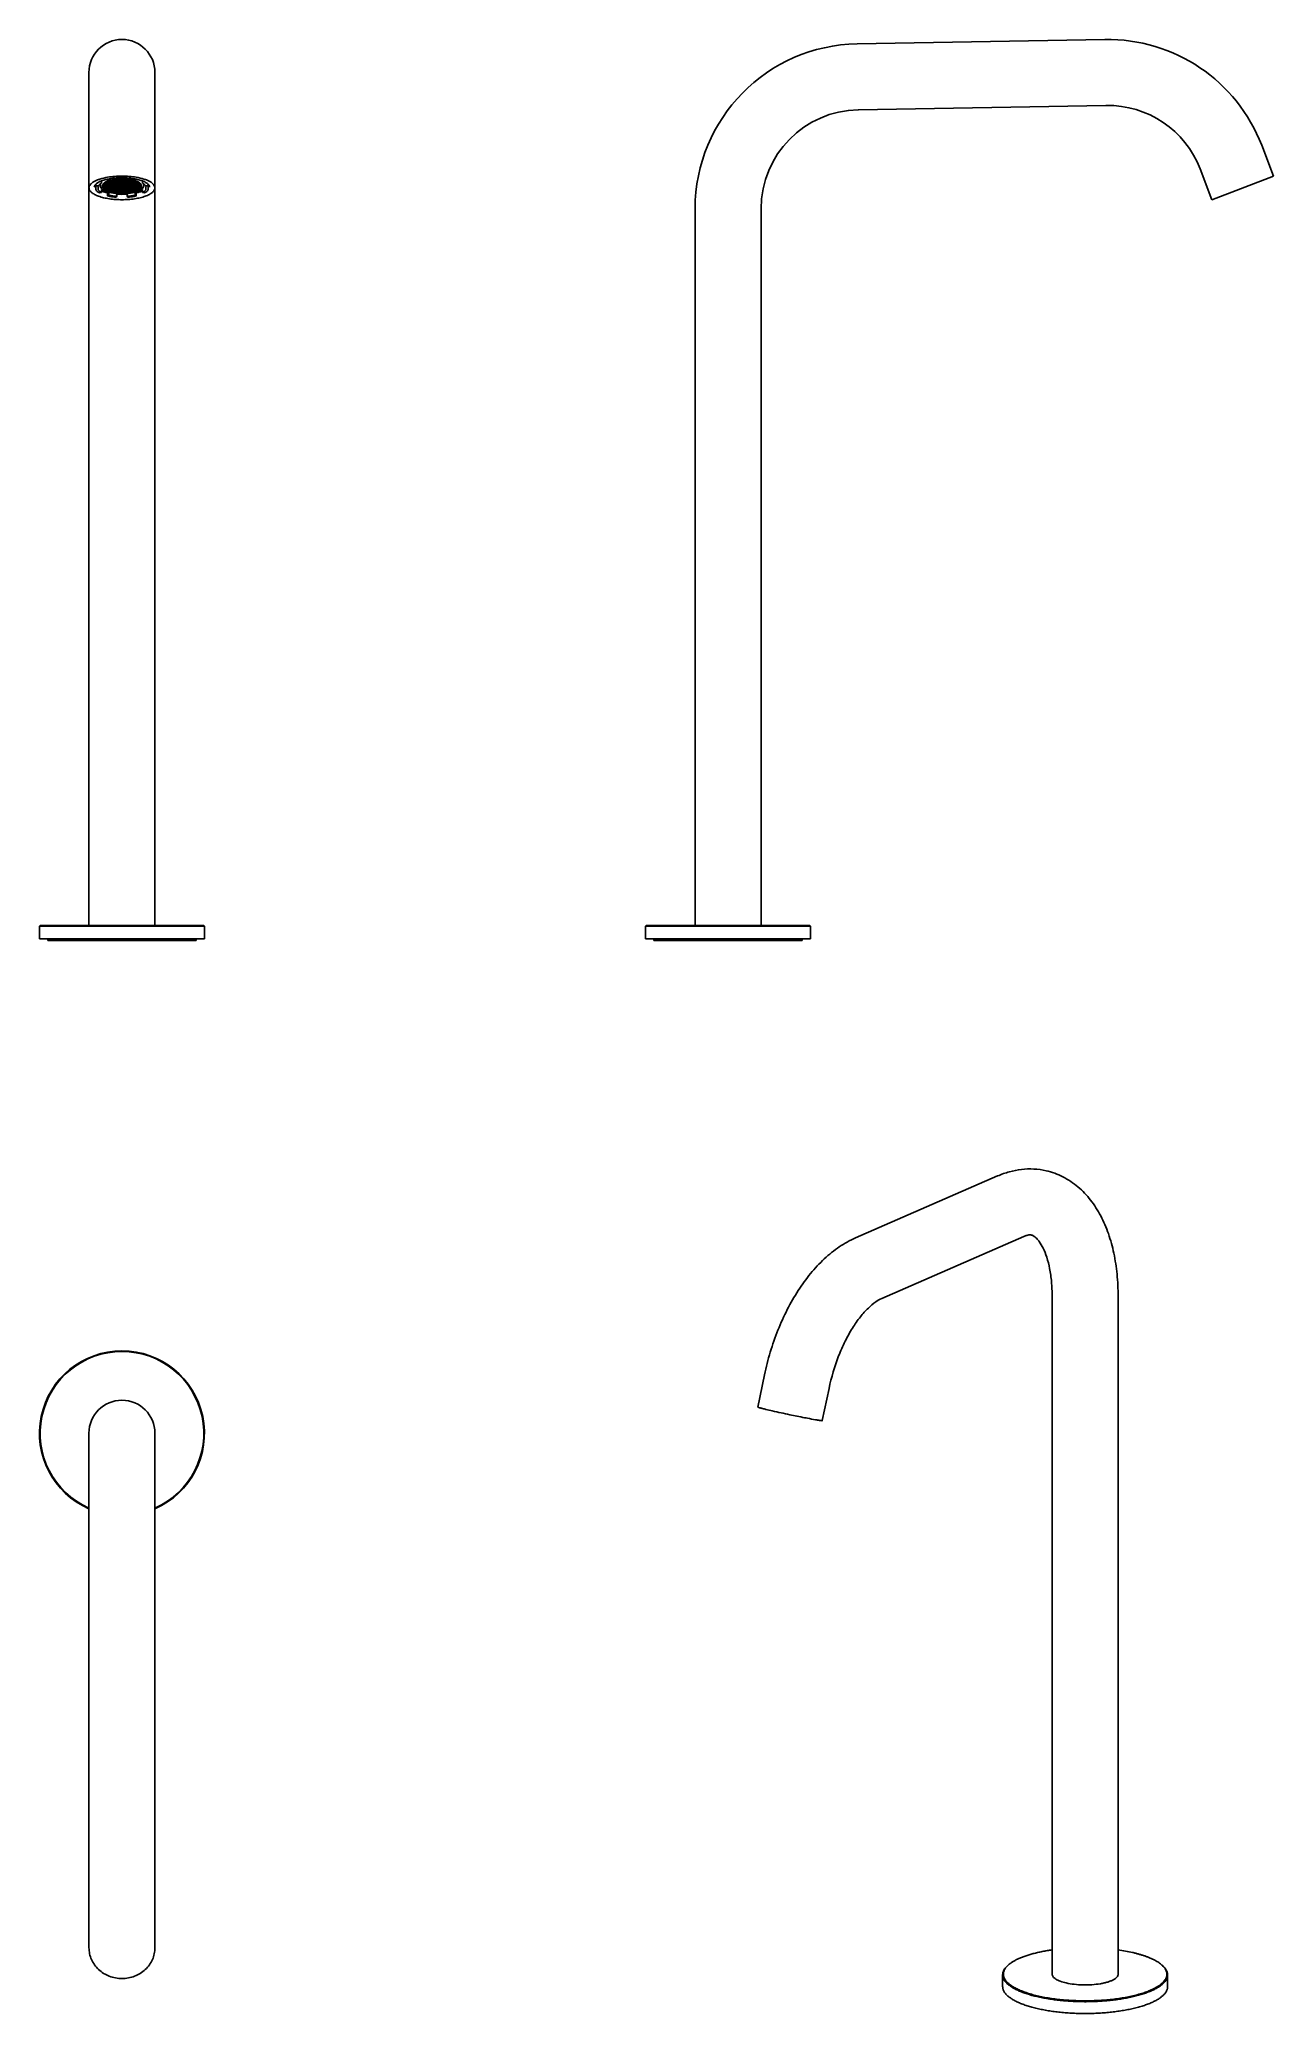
# Model space of a CAD drawing. Header units: millimetres. Extents: x 17 to 392, y -184 to 414.
import ezdxf

# ---------------------------------------------------------------- set-up
doc = ezdxf.new("R2010")
doc.units = ezdxf.units.MM
doc.header["$LTSCALE"] = 16.335
doc.layers.add('00_COMPONENTI', color=7, linetype='CONTINUOUS')

msp = doc.modelspace()

# ---------------------------------------------------------------- linework, layer by layer
at = {"layer": '00_COMPONENTI', "color": 7, "linetype": 'Continuous'}
for p, q in [((340.4, 414.1), (265.32, 412.79)), ((32.44, 145.4), (32.44, 404.1)), ((52.44, 145.4), (52.44, 404.1)), ((340.74, 394.11), (265.67, 392.79)), ((391.53, 372.69), (387.95, 382.03)), ((36.2, 370.63), (36.2, 371.21)), ((38.05, 370.82), (38.05, 371.14)), ((38.08, 371.65), (38.08, 371.75)), ((38.14, 371.56), (38.49, 371.37)), ((38.55, 371.14), (38.23, 371.2)), ((38.3, 371.23), (38.6, 371.17)), ((38.55, 370.93), (38.55, 371.14)), ((38.6, 371.17), (38.6, 371.32)), ((38.6, 371.17), (39.1, 371.27)), ((39.15, 371.24), (38.65, 371.14)), ((38.65, 371.14), (38.65, 370.93)), ((39.1, 371.27), (39.1, 371.46)), ((39.15, 370.83), (39.15, 371.24)), ((39.65, 371.14), (39.15, 371.24)), ((39.19, 371.48), (39.19, 371.27)), ((39.19, 371.27), (39.69, 371.17)), ((39.65, 370.93), (39.65, 371.14)), ((39.69, 371.17), (39.69, 371.57)), ((39.69, 371.17), (40.19, 371.27)), ((40.19, 371.48), (39.72, 371.58)), ((40.24, 371.24), (39.74, 371.14)), ((39.74, 371.14), (39.74, 370.93)), ((39.83, 371.59), (40.24, 371.5)), ((40.19, 371.27), (40.19, 371.48)), ((40.24, 371.5), (40.24, 371.64)), ((40.24, 371.5), (40.74, 371.61)), ((40.24, 370.83), (40.24, 371.24)), ((40.74, 371.14), (40.24, 371.24)), ((40.79, 371.58), (40.29, 371.47)), ((40.29, 371.47), (40.29, 371.27)), ((40.29, 371.27), (40.79, 371.16)), ((40.74, 371.61), (40.74, 371.69)), ((40.74, 370.93), (40.74, 371.14)), ((40.79, 371.16), (40.79, 371.58)), ((41.29, 371.47), (40.79, 371.58)), ((40.79, 371.16), (41.29, 371.27)), ((40.84, 371.74), (40.84, 371.61)), ((40.84, 371.61), (41.34, 371.5)), ((41.34, 371.24), (40.84, 371.13)), ((40.85, 371.79), (40.85, 372.13)), ((41.29, 371.27), (41.29, 371.47)), ((41.34, 371.5), (41.34, 371.78)), ((41.34, 371.5), (41.84, 371.61)), ((41.34, 370.82), (41.34, 371.24)), ((41.84, 371.13), (41.34, 371.24)), ((41.89, 371.58), (41.39, 371.47)), ((41.39, 371.47), (41.39, 371.27)), ((41.39, 371.27), (41.89, 371.16)), ((41.84, 371.61), (41.84, 371.81)), ((41.89, 371.16), (41.89, 371.58)), ((42.39, 371.47), (41.89, 371.58)), ((41.89, 371.16), (42.39, 371.27)), ((41.94, 371.81), (41.94, 371.61)), ((41.94, 371.61), (42.44, 371.5)), ((42.44, 371.24), (41.94, 371.13)), ((42.39, 371.27), (42.39, 371.47)), ((42.44, 371.5), (42.44, 371.82)), ((42.44, 371.5), (42.94, 371.61)), ((42.44, 370.82), (42.44, 371.24)), ((42.94, 371.13), (42.44, 371.24)), ((42.99, 371.58), (42.49, 371.47)), ((42.49, 371.47), (42.49, 371.27)), ((42.49, 371.27), (42.99, 371.16)), ((42.94, 371.61), (42.94, 371.81)), ((42.99, 371.16), (42.99, 371.58)), ((43.49, 371.47), (42.99, 371.58)), ((42.99, 371.16), (43.49, 371.27)), ((43.04, 371.81), (43.04, 371.61)), ((43.04, 371.61), (43.54, 371.5)), ((43.54, 371.24), (43.04, 371.13)), ((43.49, 371.27), (43.49, 371.47)), ((43.54, 371.5), (43.54, 371.78)), ((43.54, 371.5), (44.04, 371.61)), ((43.54, 370.82), (43.54, 371.24)), ((44.04, 371.13), (43.54, 371.24)), ((44.09, 371.58), (43.59, 371.47)), ((43.59, 371.47), (43.59, 371.27)), ((43.59, 371.27), (44.09, 371.16)), ((44.03, 371.79), (44.03, 372.13)), ((44.04, 371.61), (44.04, 371.74)), ((44.09, 371.16), (44.09, 371.58)), ((44.59, 371.47), (44.09, 371.58)), ((44.09, 371.16), (44.59, 371.27)), ((44.14, 371.69), (44.14, 371.61)), ((44.14, 371.61), (44.64, 371.5)), ((44.64, 371.24), (44.14, 371.14)), ((44.14, 371.14), (44.14, 370.93)), ((44.59, 371.27), (44.59, 371.47)), ((44.64, 371.5), (44.64, 371.64)), ((44.64, 371.5), (45.05, 371.59)), ((44.64, 370.83), (44.64, 371.24)), ((45.14, 371.14), (44.64, 371.24)), ((45.15, 371.58), (44.69, 371.48)), ((44.69, 371.48), (44.69, 371.27)), ((44.69, 371.27), (45.19, 371.17)), ((45.14, 370.93), (45.14, 371.14)), ((45.19, 371.17), (45.19, 371.57)), ((45.19, 371.17), (45.69, 371.27)), ((45.73, 371.24), (45.23, 371.14)), ((45.23, 371.14), (45.23, 370.93)), ((45.69, 371.27), (45.69, 371.48)), ((45.73, 370.83), (45.73, 371.24)), ((46.23, 371.14), (45.73, 371.24)), ((45.77, 371.46), (45.77, 371.27)), ((45.77, 371.27), (46.27, 371.17)), ((46.23, 370.93), (46.23, 371.14)), ((46.27, 371.17), (46.27, 371.32)), ((46.27, 371.17), (46.57, 371.23)), ((46.64, 371.2), (46.32, 371.14)), ((46.32, 371.14), (46.32, 370.93)), ((46.39, 371.37), (46.74, 371.56)), ((46.79, 371.75), (46.79, 371.65)), ((46.82, 370.82), (46.82, 371.14)), ((48.67, 370.63), (48.67, 371.21)), ((372.86, 365.53), (369.28, 374.86)), ((372.86, 365.53), (391.53, 372.69)), ((34.5, 369.86), (34.5, 370.2)), ((34.5, 369.29), (34.5, 368.55)), ((34.59, 369.76), (35.22, 369.71)), ((35.21, 368.63), (35.21, 369.38)), ((35.62, 367.58), (36.17, 367.71)), ((35.79, 370.27), (35.79, 369.86)), ((36.2, 367.77), (36.2, 368.52)), ((36.94, 369.88), (36.44, 369.77)), ((36.44, 369.77), (36.44, 369.56)), ((36.44, 369.56), (36.94, 369.46)), ((36.45, 369.81), (36.9, 369.9)), ((36.9, 369.43), (36.45, 369.53)), ((36.9, 370.11), (36.6, 370.17)), ((36.6, 369.5), (36.6, 369.17)), ((36.6, 369.17), (36.9, 369.23)), ((36.63, 370.21), (36.95, 370.14)), ((36.95, 369.2), (36.63, 369.13)), ((36.9, 369.9), (36.9, 370.11)), ((36.9, 369.23), (36.9, 369.43)), ((36.94, 369.46), (36.94, 369.88)), ((37.44, 369.77), (36.94, 369.88)), ((36.94, 369.46), (37.44, 369.57)), ((36.95, 370.14), (36.95, 370.54)), ((36.95, 370.14), (37.45, 370.25)), ((37.45, 369.09), (36.95, 369.2)), ((37.45, 370.45), (36.97, 370.55)), ((36.97, 369.19), (36.97, 368.79)), ((36.97, 368.79), (37.45, 368.89)), ((37.5, 370.21), (37, 370.11)), ((37, 370.11), (37, 369.9)), ((37, 369.9), (37.5, 369.8)), ((37.5, 369.54), (37, 369.43)), ((37, 369.43), (37, 369.23)), ((37, 369.23), (37.5, 369.12)), ((37.01, 370.59), (37.5, 370.48)), ((37.5, 368.85), (37.01, 368.75)), ((37.44, 369.57), (37.44, 369.77)), ((37.45, 370.25), (37.45, 370.45)), ((37.45, 368.89), (37.45, 369.09)), ((37.5, 370.48), (37.5, 370.89)), ((37.5, 370.48), (38, 370.59)), ((37.5, 369.8), (37.5, 370.21)), ((38, 370.11), (37.5, 370.21)), ((37.5, 369.8), (38, 369.9)), ((37.5, 369.12), (37.5, 369.54)), ((38, 369.43), (37.5, 369.54)), ((37.5, 369.12), (38, 369.23)), ((38, 368.75), (37.5, 368.85)), ((38, 370.79), (37.51, 370.9)), ((37.51, 368.85), (37.51, 368.44)), ((37.51, 368.44), (38, 368.54)), ((38.04, 369.88), (37.54, 369.77)), ((37.54, 369.77), (37.54, 369.57)), ((37.54, 369.57), (38.04, 369.46)), ((38.05, 370.56), (37.55, 370.45)), ((37.55, 370.45), (37.55, 370.25)), ((37.55, 370.25), (38.05, 370.14)), ((38.05, 369.2), (37.55, 369.09)), ((37.55, 369.09), (37.55, 368.89)), ((37.55, 368.89), (38.05, 368.78)), ((37.57, 370.92), (38.05, 370.82)), ((38.05, 368.51), (37.57, 368.41)), ((38, 370.59), (38, 370.79)), ((38, 369.9), (38, 370.11)), ((38, 369.23), (38, 369.43)), ((38, 368.54), (38, 368.75)), ((38.04, 369.46), (38.04, 369.88)), ((38.54, 369.77), (38.04, 369.88)), ((38.04, 369.46), (38.54, 369.57)), ((38.05, 370.82), (38.55, 370.93)), ((38.05, 370.14), (38.05, 370.56)), ((38.55, 370.45), (38.05, 370.56)), ((38.05, 370.14), (38.55, 370.25)), ((38.05, 368.78), (38.05, 369.2)), ((38.55, 369.09), (38.05, 369.2)), ((38.05, 368.78), (38.55, 368.89)), ((38.55, 368.41), (38.05, 368.51)), ((38.08, 367.5), (38.08, 366.75)), ((38.6, 370.9), (38.1, 370.79)), ((38.1, 370.79), (38.1, 370.59)), ((38.1, 370.59), (38.6, 370.48)), ((38.6, 370.22), (38.1, 370.11)), ((38.1, 370.11), (38.1, 369.91)), ((38.1, 369.91), (38.6, 369.8)), ((38.6, 369.54), (38.1, 369.43)), ((38.1, 369.43), (38.1, 369.23)), ((38.1, 369.23), (38.6, 369.12)), ((38.6, 368.85), (38.1, 368.75)), ((38.1, 368.75), (38.1, 368.54)), ((38.1, 368.54), (38.6, 368.44)), ((38.18, 366.65), (38.16, 366.66)), ((38.23, 368.48), (38.23, 368.14)), ((38.23, 368.14), (38.55, 368.2)), ((38.6, 368.17), (38.3, 368.11)), ((38.45, 366.97), (38.45, 367.71)), ((38.54, 369.57), (38.54, 369.77)), ((38.55, 370.25), (38.55, 370.45)), ((38.55, 368.89), (38.55, 369.09)), ((38.55, 368.2), (38.55, 368.41)), ((38.6, 370.48), (38.6, 370.9)), ((39.1, 370.79), (38.6, 370.9)), ((38.6, 370.48), (39.1, 370.59)), ((38.6, 369.8), (38.6, 370.22)), ((39.1, 370.11), (38.6, 370.22)), ((38.6, 369.8), (39.1, 369.91)), ((38.6, 369.12), (38.6, 369.54)), ((39.1, 369.43), (38.6, 369.54)), ((38.6, 369.12), (39.1, 369.23)), ((38.6, 368.44), (38.6, 368.85)), ((39.1, 368.75), (38.6, 368.85)), ((38.6, 368.44), (39.1, 368.54)), ((39.1, 368.07), (38.6, 368.17)), ((39.14, 369.88), (38.64, 369.77)), ((38.64, 369.77), (38.64, 369.57)), ((38.64, 369.57), (39.14, 369.46)), ((38.65, 370.93), (39.15, 370.83)), ((39.15, 369.2), (38.65, 369.09)), ((38.65, 369.09), (38.65, 368.88)), ((38.65, 368.88), (39.15, 368.78)), ((39.15, 368.51), (38.65, 368.41)), ((38.65, 368.41), (38.65, 368.2)), ((38.65, 368.2), (39.15, 368.1)), ((39.1, 370.59), (39.1, 370.79)), ((39.1, 369.91), (39.1, 370.11)), ((39.1, 369.23), (39.1, 369.43)), ((39.1, 368.54), (39.1, 368.75)), ((39.1, 367.88), (39.1, 368.07)), ((39.14, 369.46), (39.14, 369.88)), ((39.64, 369.77), (39.14, 369.88)), ((39.14, 369.46), (39.64, 369.57)), ((39.15, 370.83), (39.65, 370.93)), ((39.15, 368.78), (39.15, 369.2)), ((39.65, 369.09), (39.15, 369.2)), ((39.15, 368.78), (39.65, 368.88)), ((39.15, 368.1), (39.15, 368.51)), ((39.65, 368.41), (39.15, 368.51)), ((39.15, 368.1), (39.65, 368.2)), ((39.69, 370.22), (39.19, 370.11)), ((39.19, 370.11), (39.19, 369.91)), ((39.19, 369.91), (39.69, 369.8)), ((39.69, 369.54), (39.19, 369.43)), ((39.19, 369.43), (39.19, 369.23)), ((39.19, 369.23), (39.69, 369.12)), ((39.69, 368.17), (39.19, 368.07)), ((39.19, 368.07), (39.19, 367.86)), ((39.7, 370.9), (39.2, 370.79)), ((39.2, 370.79), (39.2, 370.59)), ((39.2, 370.59), (39.7, 370.48)), ((39.7, 368.85), (39.2, 368.75)), ((39.2, 368.75), (39.2, 368.54)), ((39.2, 368.54), (39.7, 368.44)), ((39.64, 369.57), (39.64, 369.77)), ((39.65, 368.88), (39.65, 369.09)), ((39.65, 368.2), (39.65, 368.41)), ((39.69, 369.8), (39.69, 370.22)), ((40.19, 370.11), (39.69, 370.22)), ((39.69, 369.8), (40.19, 369.91)), ((39.69, 369.12), (39.69, 369.54)), ((40.19, 369.43), (39.69, 369.54)), ((39.69, 369.12), (40.19, 369.23)), ((39.69, 368.17), (39.69, 367.76)), ((40.19, 368.07), (39.69, 368.17)), ((39.69, 367.76), (40.19, 367.86)), ((39.7, 370.48), (39.7, 370.9)), ((40.2, 370.79), (39.7, 370.9)), ((39.7, 370.48), (40.2, 370.59)), ((39.7, 368.44), (39.7, 368.85)), ((40.2, 368.75), (39.7, 368.85)), ((39.7, 368.44), (40.2, 368.54)), ((39.74, 370.93), (40.24, 370.83)), ((40.24, 370.56), (39.74, 370.45)), ((39.74, 370.45), (39.74, 370.25)), ((39.74, 370.25), (40.24, 370.14)), ((40.24, 369.88), (39.74, 369.77)), ((39.74, 369.77), (39.74, 369.57)), ((39.74, 369.57), (40.24, 369.46)), ((40.24, 369.19), (39.74, 369.09)), ((39.74, 369.09), (39.74, 368.88)), ((39.74, 368.88), (40.24, 368.78)), ((40.24, 368.51), (39.74, 368.41)), ((39.74, 368.41), (39.74, 368.2)), ((39.74, 368.2), (40.24, 368.1)), ((40.24, 367.83), (39.79, 367.74)), ((40.19, 369.91), (40.19, 370.11)), ((40.19, 369.23), (40.19, 369.43)), ((40.19, 367.86), (40.19, 368.07)), ((40.2, 370.59), (40.2, 370.79)), ((40.2, 368.54), (40.2, 368.75)), ((40.24, 370.83), (40.74, 370.93)), ((40.24, 370.14), (40.24, 370.56)), ((40.74, 370.45), (40.24, 370.56)), ((40.24, 370.14), (40.74, 370.25)), ((40.24, 369.46), (40.24, 369.88)), ((40.74, 369.77), (40.24, 369.88)), ((40.24, 369.46), (40.74, 369.57)), ((40.24, 368.78), (40.24, 369.19)), ((40.74, 369.09), (40.24, 369.19)), ((40.24, 368.78), (40.74, 368.88)), ((40.24, 368.1), (40.24, 368.51)), ((40.74, 368.41), (40.24, 368.51)), ((40.24, 368.1), (40.74, 368.2)), ((40.74, 367.73), (40.24, 367.83)), ((40.79, 370.9), (40.29, 370.8)), ((40.29, 370.8), (40.29, 370.59)), ((40.29, 370.59), (40.79, 370.49)), ((40.79, 370.22), (40.29, 370.11)), ((40.29, 370.11), (40.29, 369.91)), ((40.29, 369.91), (40.79, 369.8)), ((40.79, 369.54), (40.29, 369.43)), ((40.29, 369.43), (40.29, 369.23)), ((40.29, 369.23), (40.79, 369.12)), ((40.79, 368.85), (40.29, 368.75)), ((40.29, 368.75), (40.29, 368.54)), ((40.29, 368.54), (40.79, 368.44)), ((40.79, 368.17), (40.29, 368.07)), ((40.29, 368.07), (40.29, 367.86)), ((40.29, 367.86), (40.79, 367.76)), ((40.7, 366.34), (40.84, 366.57)), ((40.74, 370.25), (40.74, 370.45)), ((40.74, 369.57), (40.74, 369.77)), ((40.74, 368.88), (40.74, 369.09)), ((40.74, 368.2), (40.74, 368.41)), ((40.74, 367.61), (40.74, 367.73)), ((40.79, 370.49), (40.79, 370.9)), ((41.29, 370.8), (40.79, 370.9)), ((40.79, 370.49), (41.29, 370.59)), ((40.79, 369.8), (40.79, 370.22)), ((41.29, 370.11), (40.79, 370.22)), ((40.79, 369.8), (41.29, 369.91)), ((40.79, 369.12), (40.79, 369.54)), ((41.29, 369.43), (40.79, 369.54)), ((40.79, 369.12), (41.29, 369.23)), ((40.79, 368.44), (40.79, 368.85)), ((41.29, 368.75), (40.79, 368.85)), ((40.79, 368.44), (41.29, 368.54)), ((40.79, 367.76), (40.79, 368.17)), ((41.29, 368.07), (40.79, 368.17)), ((40.79, 367.76), (41.29, 367.86)), ((40.84, 371.13), (40.84, 370.93)), ((40.84, 370.93), (41.34, 370.82)), ((41.34, 370.56), (40.84, 370.46)), ((40.84, 370.46), (40.84, 370.25)), ((40.84, 370.25), (41.34, 370.14)), ((41.34, 369.88), (40.84, 369.77)), ((40.84, 369.77), (40.84, 369.57)), ((40.84, 369.57), (41.34, 369.46)), ((41.34, 369.19), (40.84, 369.09)), ((40.84, 369.09), (40.84, 368.88)), ((40.84, 368.88), (41.34, 368.78)), ((41.34, 368.51), (40.84, 368.41)), ((40.84, 368.41), (40.84, 368.2)), ((40.84, 368.2), (41.34, 368.1)), ((41.34, 367.83), (40.84, 367.73)), ((40.84, 367.73), (40.84, 367.6)), ((40.85, 366.61), (40.85, 367.36)), ((41.29, 370.59), (41.29, 370.8)), ((41.29, 369.91), (41.29, 370.11)), ((41.29, 369.23), (41.29, 369.43)), ((41.29, 368.54), (41.29, 368.75)), ((41.29, 367.86), (41.29, 368.07)), ((41.34, 370.82), (41.84, 370.93)), ((41.34, 370.14), (41.34, 370.56)), ((41.84, 370.46), (41.34, 370.56)), ((41.34, 370.14), (41.84, 370.25)), ((41.34, 369.46), (41.34, 369.88)), ((41.84, 369.77), (41.34, 369.88)), ((41.34, 369.46), (41.84, 369.57)), ((41.34, 368.78), (41.34, 369.19)), ((41.84, 369.09), (41.34, 369.19)), ((41.34, 368.78), (41.84, 368.88)), ((41.34, 368.1), (41.34, 368.51)), ((41.84, 368.41), (41.34, 368.51)), ((41.34, 368.1), (41.84, 368.2)), ((41.84, 367.73), (41.34, 367.83)), ((41.89, 370.9), (41.39, 370.79)), ((41.39, 370.79), (41.39, 370.59)), ((41.39, 370.59), (41.89, 370.48)), ((41.89, 370.22), (41.39, 370.11)), ((41.39, 370.11), (41.39, 369.91)), ((41.39, 369.91), (41.89, 369.8)), ((41.89, 369.53), (41.39, 369.43)), ((41.39, 369.43), (41.39, 369.22)), ((41.39, 369.22), (41.89, 369.12)), ((41.89, 368.85), (41.39, 368.75)), ((41.39, 368.75), (41.39, 368.54)), ((41.39, 368.54), (41.89, 368.44)), ((41.89, 368.17), (41.39, 368.07)), ((41.39, 368.07), (41.39, 367.86)), ((41.39, 367.86), (41.89, 367.76)), ((41.84, 370.93), (41.84, 371.13)), ((41.84, 370.25), (41.84, 370.46)), ((41.84, 369.57), (41.84, 369.77)), ((41.84, 368.88), (41.84, 369.09)), ((41.84, 368.2), (41.84, 368.41)), ((41.84, 367.53), (41.84, 367.73)), ((41.89, 370.48), (41.89, 370.9)), ((42.39, 370.79), (41.89, 370.9)), ((41.89, 370.48), (42.39, 370.59)), ((41.89, 369.8), (41.89, 370.22)), ((42.39, 370.11), (41.89, 370.22)), ((41.89, 369.8), (42.39, 369.91)), ((41.89, 369.12), (41.89, 369.53)), ((42.39, 369.43), (41.89, 369.53)), ((41.89, 369.12), (42.39, 369.22)), ((41.89, 368.44), (41.89, 368.85)), ((42.39, 368.75), (41.89, 368.85)), ((41.89, 368.44), (42.39, 368.54)), ((41.89, 367.76), (41.89, 368.17)), ((42.39, 368.07), (41.89, 368.17)), ((41.89, 367.76), (42.39, 367.86)), ((41.94, 371.13), (41.94, 370.93)), ((41.94, 370.93), (42.44, 370.82)), ((42.44, 370.56), (41.94, 370.45)), ((41.94, 370.45), (41.94, 370.25)), ((41.94, 370.25), (42.44, 370.14)), ((42.44, 369.2), (41.94, 369.09)), ((41.94, 369.09), (41.94, 368.88)), ((41.94, 368.88), (42.44, 368.78)), ((42.44, 367.83), (41.94, 367.73)), ((41.94, 367.73), (41.94, 367.53)), ((42.39, 370.59), (42.39, 370.79)), ((42.39, 369.91), (42.39, 370.11)), ((42.39, 369.22), (42.39, 369.43)), ((42.39, 368.54), (42.39, 368.75)), ((42.39, 367.86), (42.39, 368.07)), ((42.44, 370.82), (42.94, 370.93)), ((42.44, 370.14), (42.44, 370.56)), ((42.94, 370.45), (42.44, 370.56)), ((42.44, 370.14), (42.94, 370.25)), ((42.44, 368.78), (42.44, 369.2)), ((42.94, 369.09), (42.44, 369.2)), ((42.44, 368.78), (42.94, 368.88)), ((42.94, 367.73), (42.44, 367.83)), ((42.99, 370.9), (42.49, 370.79)), ((42.49, 370.79), (42.49, 370.59)), ((42.49, 370.59), (42.99, 370.48)), ((42.99, 370.22), (42.49, 370.11)), ((42.49, 370.11), (42.49, 369.91)), ((42.49, 369.91), (42.99, 369.8)), ((42.99, 369.53), (42.49, 369.43)), ((42.49, 369.43), (42.49, 369.22)), ((42.49, 369.22), (42.99, 369.12)), ((42.99, 368.85), (42.49, 368.75)), ((42.49, 368.75), (42.49, 368.54)), ((42.49, 368.54), (42.99, 368.44)), ((42.99, 368.17), (42.49, 368.07)), ((42.49, 368.07), (42.49, 367.86)), ((42.49, 367.86), (42.99, 367.76)), ((42.94, 370.93), (42.94, 371.13)), ((42.94, 370.25), (42.94, 370.45)), ((42.94, 368.88), (42.94, 369.09)), ((42.94, 367.53), (42.94, 367.73)), ((42.99, 370.48), (42.99, 370.9)), ((43.49, 370.79), (42.99, 370.9)), ((42.99, 370.48), (43.49, 370.59)), ((42.99, 369.8), (42.99, 370.22)), ((43.49, 370.11), (42.99, 370.22)), ((42.99, 369.8), (43.49, 369.91)), ((42.99, 369.12), (42.99, 369.53)), ((43.49, 369.43), (42.99, 369.53)), ((42.99, 369.12), (43.49, 369.22)), ((42.99, 368.44), (42.99, 368.85)), ((43.49, 368.75), (42.99, 368.85)), ((42.99, 368.44), (43.49, 368.54)), ((42.99, 367.76), (42.99, 368.17)), ((43.49, 368.07), (42.99, 368.17)), ((42.99, 367.76), (43.49, 367.86)), ((43.04, 371.13), (43.04, 370.93)), ((43.04, 370.93), (43.54, 370.82)), ((43.54, 370.56), (43.04, 370.46)), ((43.04, 370.46), (43.04, 370.25)), ((43.04, 370.25), (43.54, 370.14)), ((43.54, 369.88), (43.04, 369.77)), ((43.04, 369.77), (43.04, 369.57)), ((43.04, 369.57), (43.54, 369.46)), ((43.54, 369.19), (43.04, 369.09)), ((43.04, 369.09), (43.04, 368.88)), ((43.04, 368.88), (43.54, 368.78)), ((43.54, 368.51), (43.04, 368.41)), ((43.04, 368.41), (43.04, 368.2)), ((43.04, 368.2), (43.54, 368.1)), ((43.54, 367.83), (43.04, 367.73)), ((43.04, 367.73), (43.04, 367.53)), ((43.49, 370.59), (43.49, 370.79)), ((43.49, 369.91), (43.49, 370.11)), ((43.49, 369.22), (43.49, 369.43)), ((43.49, 368.54), (43.49, 368.75)), ((43.49, 367.86), (43.49, 368.07)), ((43.54, 370.82), (44.04, 370.93)), ((43.54, 370.14), (43.54, 370.56)), ((44.04, 370.46), (43.54, 370.56)), ((43.54, 370.14), (44.04, 370.25)), ((43.54, 369.46), (43.54, 369.88)), ((44.04, 369.77), (43.54, 369.88)), ((43.54, 369.46), (44.04, 369.57)), ((43.54, 368.78), (43.54, 369.19)), ((44.04, 369.09), (43.54, 369.19)), ((43.54, 368.78), (44.04, 368.88)), ((43.54, 368.1), (43.54, 368.51)), ((44.04, 368.41), (43.54, 368.51)), ((43.54, 368.1), (44.04, 368.2)), ((44.04, 367.73), (43.54, 367.83)), ((44.08, 370.22), (43.58, 370.11)), ((43.58, 370.11), (43.58, 369.91)), ((43.58, 369.91), (44.08, 369.8)), ((44.08, 369.54), (43.58, 369.43)), ((43.58, 369.43), (43.58, 369.23)), ((43.58, 369.23), (44.08, 369.12)), ((44.09, 370.9), (43.59, 370.8)), ((43.59, 370.8), (43.59, 370.59)), ((43.59, 370.59), (44.09, 370.49)), ((44.09, 368.85), (43.59, 368.75)), ((43.59, 368.75), (43.59, 368.54)), ((43.59, 368.54), (44.09, 368.44)), ((44.09, 368.17), (43.59, 368.07)), ((43.59, 368.07), (43.59, 367.86)), ((43.59, 367.86), (44.09, 367.76)), ((44.03, 366.61), (44.03, 367.36)), ((44.04, 370.93), (44.04, 371.13)), ((44.04, 370.25), (44.04, 370.46)), ((44.04, 369.57), (44.04, 369.77)), ((44.04, 368.88), (44.04, 369.09)), ((44.04, 368.2), (44.04, 368.41)), ((44.04, 367.6), (44.04, 367.73)), ((44.04, 366.57), (44.18, 366.34)), ((44.08, 369.8), (44.08, 370.22)), ((44.58, 370.11), (44.08, 370.22)), ((44.08, 369.8), (44.58, 369.91)), ((44.08, 369.12), (44.08, 369.54)), ((44.58, 369.43), (44.08, 369.54)), ((44.08, 369.12), (44.58, 369.23)), ((44.09, 370.49), (44.09, 370.9)), ((44.59, 370.8), (44.09, 370.9)), ((44.09, 370.49), (44.59, 370.59)), ((44.09, 368.44), (44.09, 368.85)), ((44.59, 368.75), (44.09, 368.85)), ((44.09, 368.44), (44.59, 368.54)), ((44.09, 367.76), (44.09, 368.17)), ((44.59, 368.07), (44.09, 368.17)), ((44.09, 367.76), (44.59, 367.86)), ((44.63, 370.56), (44.13, 370.45)), ((44.13, 370.45), (44.13, 370.25)), ((44.13, 370.25), (44.63, 370.14)), ((44.63, 369.19), (44.13, 369.09)), ((44.13, 369.09), (44.13, 368.88)), ((44.13, 368.88), (44.63, 368.78)), ((44.14, 370.93), (44.64, 370.83)), ((44.64, 369.88), (44.14, 369.77)), ((44.14, 369.77), (44.14, 369.57)), ((44.14, 369.57), (44.64, 369.46)), ((44.64, 368.51), (44.14, 368.41)), ((44.14, 368.41), (44.14, 368.2)), ((44.14, 368.2), (44.64, 368.1)), ((44.64, 367.83), (44.14, 367.73)), ((44.14, 367.73), (44.14, 367.61)), ((44.58, 369.91), (44.58, 370.11)), ((44.58, 369.23), (44.58, 369.43)), ((44.59, 370.59), (44.59, 370.8)), ((44.59, 368.54), (44.59, 368.75)), ((44.59, 367.86), (44.59, 368.07)), ((44.63, 370.14), (44.63, 370.56)), ((45.13, 370.45), (44.63, 370.56)), ((44.63, 370.14), (45.13, 370.25)), ((44.63, 368.78), (44.63, 369.19)), ((45.13, 369.09), (44.63, 369.19)), ((44.63, 368.78), (45.13, 368.88)), ((44.64, 370.83), (45.14, 370.93)), ((44.64, 369.46), (44.64, 369.88)), ((45.14, 369.77), (44.64, 369.88)), ((44.64, 369.46), (45.14, 369.57)), ((44.64, 368.1), (44.64, 368.51)), ((45.14, 368.41), (44.64, 368.51)), ((44.64, 368.1), (45.14, 368.2)), ((45.09, 367.74), (44.64, 367.83)), ((45.18, 370.9), (44.68, 370.79)), ((44.68, 370.79), (44.68, 370.59)), ((44.68, 370.59), (45.18, 370.48)), ((45.18, 370.22), (44.68, 370.11)), ((44.68, 370.11), (44.68, 369.91)), ((44.68, 369.91), (45.18, 369.8)), ((45.18, 369.54), (44.68, 369.43)), ((44.68, 369.43), (44.68, 369.23)), ((44.68, 369.23), (45.18, 369.12)), ((45.18, 368.85), (44.68, 368.75)), ((44.68, 368.75), (44.68, 368.54)), ((44.68, 368.54), (45.18, 368.44)), ((45.19, 368.17), (44.69, 368.07)), ((44.69, 368.07), (44.69, 367.86)), ((44.69, 367.86), (45.18, 367.76)), ((45.13, 370.25), (45.13, 370.45)), ((45.13, 368.88), (45.13, 369.09)), ((45.14, 369.57), (45.14, 369.77)), ((45.14, 368.2), (45.14, 368.41)), ((45.18, 370.48), (45.18, 370.9)), ((45.68, 370.79), (45.18, 370.9)), ((45.18, 370.48), (45.68, 370.59)), ((45.18, 369.8), (45.18, 370.22)), ((45.68, 370.11), (45.18, 370.22)), ((45.18, 369.8), (45.68, 369.91)), ((45.18, 369.12), (45.18, 369.54)), ((45.68, 369.43), (45.18, 369.54)), ((45.18, 369.12), (45.68, 369.23)), ((45.18, 368.44), (45.18, 368.85)), ((45.68, 368.75), (45.18, 368.85)), ((45.18, 368.44), (45.68, 368.54)), ((45.18, 368.17), (45.18, 367.76)), ((45.69, 368.07), (45.19, 368.17)), ((45.23, 370.93), (45.73, 370.83)), ((45.73, 369.2), (45.23, 369.09)), ((45.23, 369.09), (45.23, 368.88)), ((45.23, 368.88), (45.73, 368.78)), ((45.73, 368.51), (45.23, 368.41)), ((45.23, 368.41), (45.23, 368.2)), ((45.23, 368.2), (45.73, 368.1)), ((45.74, 369.88), (45.24, 369.77)), ((45.24, 369.77), (45.24, 369.57)), ((45.24, 369.57), (45.74, 369.46)), ((45.68, 370.59), (45.68, 370.79)), ((45.68, 369.91), (45.68, 370.11)), ((45.68, 369.23), (45.68, 369.43)), ((45.68, 368.54), (45.68, 368.75)), ((45.69, 367.86), (45.69, 368.07)), ((45.73, 370.83), (46.23, 370.93)), ((45.73, 368.78), (45.73, 369.2)), ((46.23, 369.09), (45.73, 369.2)), ((45.73, 368.78), (46.23, 368.88)), ((45.73, 368.1), (45.73, 368.51)), ((46.23, 368.41), (45.73, 368.51)), ((45.73, 368.1), (46.23, 368.2)), ((45.74, 369.46), (45.74, 369.88)), ((46.24, 369.77), (45.74, 369.88)), ((45.74, 369.46), (46.24, 369.57)), ((46.27, 368.17), (45.77, 368.07)), ((45.77, 368.07), (45.77, 367.88)), ((46.28, 370.9), (45.78, 370.79)), ((45.78, 370.79), (45.78, 370.59)), ((45.78, 370.59), (46.28, 370.48)), ((46.28, 370.22), (45.78, 370.11)), ((45.78, 370.11), (45.78, 369.91)), ((45.78, 369.91), (46.28, 369.8)), ((46.28, 369.54), (45.78, 369.43)), ((45.78, 369.43), (45.78, 369.23)), ((45.78, 369.23), (46.28, 369.12)), ((46.28, 368.85), (45.78, 368.75)), ((45.78, 368.75), (45.78, 368.54)), ((45.78, 368.54), (46.28, 368.44)), ((46.23, 368.88), (46.23, 369.09)), ((46.23, 368.2), (46.23, 368.41)), ((46.24, 369.57), (46.24, 369.77)), ((46.57, 368.11), (46.27, 368.17)), ((46.28, 370.48), (46.28, 370.9)), ((46.78, 370.79), (46.28, 370.9)), ((46.28, 370.48), (46.78, 370.59)), ((46.28, 369.8), (46.28, 370.22)), ((46.78, 370.11), (46.28, 370.22)), ((46.28, 369.8), (46.78, 369.91)), ((46.28, 369.12), (46.28, 369.54)), ((46.78, 369.43), (46.28, 369.54)), ((46.28, 369.12), (46.78, 369.23)), ((46.28, 368.44), (46.28, 368.85)), ((46.78, 368.75), (46.28, 368.85)), ((46.28, 368.44), (46.78, 368.54)), ((46.32, 370.93), (46.82, 370.82)), ((46.82, 368.51), (46.32, 368.41)), ((46.32, 368.41), (46.32, 368.2)), ((46.32, 368.2), (46.64, 368.14)), ((46.83, 370.56), (46.33, 370.45)), ((46.33, 370.45), (46.33, 370.25)), ((46.33, 370.25), (46.83, 370.14)), ((46.83, 369.2), (46.33, 369.09)), ((46.33, 369.09), (46.33, 368.89)), ((46.33, 368.89), (46.83, 368.78)), ((46.84, 369.88), (46.34, 369.77)), ((46.34, 369.77), (46.34, 369.57)), ((46.34, 369.57), (46.84, 369.46)), ((46.42, 366.97), (46.42, 367.71)), ((46.64, 368.48), (46.64, 368.14)), ((46.71, 366.66), (46.69, 366.65)), ((46.78, 370.59), (46.78, 370.79)), ((46.78, 369.91), (46.78, 370.11)), ((46.78, 369.23), (46.78, 369.43)), ((46.78, 368.54), (46.78, 368.75)), ((46.79, 366.75), (46.79, 367.5)), ((46.82, 370.82), (47.31, 370.92)), ((47.31, 368.41), (46.82, 368.51)), ((46.83, 370.14), (46.83, 370.56)), ((47.33, 370.45), (46.83, 370.56)), ((46.83, 370.14), (47.33, 370.25)), ((46.83, 368.78), (46.83, 369.2)), ((47.33, 369.09), (46.83, 369.2)), ((46.83, 368.78), (47.33, 368.89)), ((46.84, 369.46), (46.84, 369.88)), ((47.34, 369.77), (46.84, 369.88)), ((46.84, 369.46), (47.34, 369.57)), ((47.36, 370.9), (46.87, 370.79)), ((46.87, 370.79), (46.87, 370.59)), ((46.87, 370.59), (47.37, 370.48)), ((47.37, 368.85), (46.87, 368.75)), ((46.87, 368.75), (46.87, 368.54)), ((46.87, 368.54), (47.36, 368.44)), ((47.38, 370.21), (46.88, 370.11)), ((46.88, 370.11), (46.88, 369.9)), ((46.88, 369.9), (47.38, 369.8)), ((47.38, 369.54), (46.88, 369.43)), ((46.88, 369.43), (46.88, 369.23)), ((46.88, 369.23), (47.38, 369.12)), ((47.33, 370.25), (47.33, 370.45)), ((47.33, 368.89), (47.33, 369.09)), ((47.34, 369.57), (47.34, 369.77)), ((47.36, 368.85), (47.36, 368.44)), ((47.37, 370.48), (47.37, 370.89)), ((47.37, 370.48), (47.86, 370.59)), ((47.86, 368.75), (47.37, 368.85)), ((47.38, 369.8), (47.38, 370.21)), ((47.88, 370.11), (47.38, 370.21)), ((47.38, 369.8), (47.88, 369.9)), ((47.38, 369.12), (47.38, 369.54)), ((47.88, 369.43), (47.38, 369.54)), ((47.38, 369.12), (47.88, 369.23)), ((47.91, 370.55), (47.42, 370.45)), ((47.42, 370.45), (47.42, 370.25)), ((47.42, 370.25), (47.92, 370.14)), ((47.92, 369.2), (47.42, 369.09)), ((47.42, 369.09), (47.42, 368.89)), ((47.42, 368.89), (47.91, 368.79)), ((47.94, 369.88), (47.44, 369.77)), ((47.44, 369.77), (47.44, 369.57)), ((47.44, 369.57), (47.94, 369.46)), ((47.88, 369.9), (47.88, 370.11)), ((47.88, 369.23), (47.88, 369.43)), ((47.91, 369.19), (47.91, 368.79)), ((47.92, 370.14), (47.92, 370.54)), ((47.92, 370.14), (48.24, 370.21)), ((48.24, 369.13), (47.92, 369.2)), ((47.94, 369.46), (47.94, 369.88)), ((48.43, 369.77), (47.94, 369.88)), ((47.94, 369.46), (48.43, 369.56)), ((48.27, 370.17), (47.97, 370.11)), ((47.97, 370.11), (47.97, 369.9)), ((47.97, 369.9), (48.42, 369.81)), ((48.42, 369.53), (47.97, 369.43)), ((47.97, 369.43), (47.97, 369.23)), ((47.97, 369.23), (48.27, 369.17)), ((48.27, 369.5), (48.27, 369.17)), ((48.43, 369.77), (48.43, 369.56)), ((48.67, 367.77), (48.67, 368.52)), ((48.7, 367.71), (49.25, 367.58)), ((49.09, 370.27), (49.09, 369.86)), ((49.65, 369.71), (50.28, 369.76)), ((49.66, 368.63), (49.66, 369.38)), ((50.38, 370.2), (50.38, 369.86)), ((50.38, 368.55), (50.38, 369.29)), ((216.19, 362.8), (216.19, 145.4)), ((236.19, 362.8), (236.19, 145.4)), ((17.64, 145.4), (17.44, 145.2)), ((17.44, 145.2), (67.44, 145.2)), ((17.44, 141.4), (17.44, 145.2)), ((17.64, 145.4), (67.24, 145.4)), ((67.24, 145.4), (67.44, 145.2)), ((67.44, 141.4), (67.44, 145.2)), ((201.39, 145.4), (201.19, 145.2)), ((201.19, 145.2), (251.19, 145.2)), ((201.19, 141.4), (201.19, 145.2)), ((201.39, 145.4), (250.99, 145.4)), ((250.99, 145.4), (251.19, 145.2)), ((251.19, 141.4), (251.19, 145.2)), ((17.44, 141.4), (67.44, 141.4)), ((19.94, 141.4), (19.94, 140.9)), ((19.94, 140.9), (64.94, 140.9)), ((64.94, 141.4), (64.94, 140.9)), ((201.19, 141.4), (251.19, 141.4)), ((203.69, 141.4), (203.69, 140.9)), ((248.69, 140.9), (203.69, 140.9)), ((248.69, 141.4), (248.69, 140.9)), ((264.82, 50.7), (307.88, 69.48)), ((272.82, 32.37), (315.88, 51.15)), ((324.42, 32.98), (324.42, -172.57)), ((344.42, 32.98), (344.42, -172.57)), ((235.16, -0.6), (237.22, 9.19)), ((254.73, -4.71), (256.79, 5.07)), ((32.44, -164.54), (32.44, -8.54)), ((52.44, -164.54), (52.44, -8.54)), ((309.42, -176.35), (309.42, -172.76)), ((311.14, -169.79), (310.95, -169.96)), ((357.71, -169.79), (357.9, -169.96)), ((359.42, -176.35), (359.42, -172.76))]:
    msp.add_line(p, q, dxfattribs=at)
for points in [[(34.47, 369.5), (34.47, 369.5), (34.47, 369.5), (34.47, 369.5), (34.47, 369.5), (34.47, 369.5), (34.47, 369.5), (34.47, 369.49), (34.47, 369.49), (34.47, 369.49), (34.47, 369.48), (34.47, 369.48), (34.48, 369.48), (34.48, 369.47), (34.48, 369.47), (34.48, 369.46), (34.48, 369.46), (34.48, 369.45), (34.48, 369.44), (34.48, 369.44), (34.48, 369.43), (34.49, 369.43), (34.49, 369.42), (34.49, 369.41), (34.49, 369.4), (34.49, 369.4), (34.49, 369.39), (34.49, 369.38), (34.49, 369.37), (34.49, 369.36), (34.49, 369.36), (34.49, 369.35), (34.5, 369.34), (34.5, 369.33), (34.5, 369.32), (34.5, 369.31), (34.5, 369.3), (34.5, 369.29)], [(37.99, 367.63), (37.99, 367.63), (38, 367.63), (38, 367.62), (38.01, 367.62), (38.01, 367.62), (38.02, 367.62)], [(38.02, 367.62), (38.03, 367.61), (38.03, 367.61), (38.04, 367.6), (38.04, 367.6), (38.05, 367.59), (38.05, 367.59), (38.06, 367.58), (38.06, 367.57), (38.07, 367.57), (38.07, 367.56), (38.07, 367.55), (38.08, 367.54), (38.08, 367.54), (38.08, 367.53), (38.08, 367.52), (38.08, 367.52), (38.08, 367.51), (38.08, 367.5), (38.08, 367.5)], [(46.79, 367.5), (46.79, 367.5), (46.79, 367.51), (46.79, 367.51), (46.79, 367.52), (46.79, 367.53), (46.8, 367.54), (46.8, 367.54), (46.8, 367.55), (46.8, 367.56), (46.81, 367.56), (46.81, 367.57), (46.82, 367.58), (46.82, 367.58), (46.83, 367.59), (46.83, 367.6), (46.84, 367.6), (46.84, 367.61), (46.85, 367.61), (46.85, 367.61)], [(46.85, 367.61), (46.86, 367.62), (46.86, 367.62), (46.87, 367.62), (46.87, 367.63), (46.88, 367.63), (46.88, 367.63)], [(50.38, 369.29), (50.38, 369.3), (50.38, 369.31), (50.38, 369.32), (50.38, 369.33), (50.38, 369.34), (50.38, 369.35), (50.38, 369.36), (50.38, 369.37), (50.38, 369.38), (50.38, 369.39), (50.38, 369.39), (50.38, 369.4), (50.39, 369.41), (50.39, 369.42), (50.39, 369.43), (50.39, 369.43), (50.39, 369.44), (50.39, 369.45), (50.39, 369.45), (50.39, 369.46), (50.4, 369.46), (50.4, 369.47), (50.4, 369.47), (50.4, 369.48), (50.4, 369.48), (50.4, 369.49), (50.4, 369.49), (50.4, 369.49), (50.4, 369.5), (50.41, 369.5), (50.41, 369.5), (50.41, 369.5)]]:
    msp.add_lwpolyline(points, dxfattribs=at)
for centre, radius, start, end in [((42.44, 404.11), 10, 0, 180), ((341.27, 364.11), 50, 21, 91), ((266.19, 362.8), 50, 91, 180), ((266.19, 362.8), 30, 91, 180), ((341.27, 364.11), 30, 21, 91), ((38.18, 371.65), 0.1, 180.00074, 240.736), ((41.73, 360.46), 11.3, 101.50088, 102.98724), ((42.44, 348.59), 23.6, 89.99965, 93.92758), ((42.4, 355.95), 15.87, 92.02791, 95.64779), ((42.44, 355.11), 16.71, 88.28545, 91.71455), ((42.44, 348.72), 23.47, 86.06175, 90.01097), ((42.46, 355.73), 16.09, 84.37703, 87.94727), ((43.18, 360.62), 11.15, 77.00224, 78.50964), ((46.69, 371.65), 0.1, 299.21757, 359.99882), ((36.27, 368.43), 2.51, 133.09984, 134.99043), ((34.6, 369.86), 0.0998, 180.00708, 265.4936), ((34.6, 368.55), 0.1, 179.98364, 213.02306), ((35.6, 367.68), 0.1, 240.06061, 282.90334), ((37.21, 369.67), 0.778, 172.22582, 179.97936), ((37.21, 369.67), 0.775, 180.00492, 187.7899), ((38.18, 366.75), 0.1, 179.99814, 257.42909), ((41.76, 379.01), 11.44, 257.01278, 259.60768), ((40.61, 366.39), 0.1, 265.22307, 328.59138), ((42.41, 383.61), 16.09, 264.37703, 267.94727), ((42.44, 389.52), 22.37, 265.92697, 274.07303), ((40.93, 367.36), 0.0836, 140.3873, 148.44356), ((42.44, 384.23), 16.71, 268.28545, 271.71455), ((42.48, 383.39), 15.87, 272.02791, 275.64779), ((43.94, 367.36), 0.0836, 31.55643, 39.60989), ((44.26, 366.39), 0.1, 211.52948, 274.76983), ((43.06, 379.27), 11.71, 280.42254, 282.957), ((46.69, 366.75), 0.1, 282.57091, 0.00186), ((47.66, 369.67), 0.775, 0.00492, 7.7899), ((47.66, 369.67), 0.778, 352.22582, 359.97936), ((49.27, 367.68), 0.1, 257.05761, 299.9405), ((50.28, 369.86), 0.1, 274.52376, 279.66484), ((50.28, 369.86), 0.1, 279.67137, 0.00503), ((48.61, 368.43), 2.51, 45.01039, 46.88187), ((50.28, 368.55), 0.1, 326.96205, 0.00125), ((49.11, 368.89), 1.83, 38.67368, 39.82762), ((42.44, -8.54), 25, 293.5791, 246.4209), ((42.44, -8.54), 24.8, 293.78081, 246.21919), ((42.44, -8.54), 10, 0, 180), ((308.72, 302.25), 311.76, 257.18989, 258.18697), ((317.34, 341.68), 352.13, 258.1276, 258.86827), ((315.89, -175.14), 7.16, 131.58779, 133.60148), ((353.03, -175.06), 7.05, 46.38448, 48.42778)]:
    msp.add_arc(centre, radius, start, end, dxfattribs=at)
for points, knots in [([(32.44, 369.11), (32.44, 369.28), (32.51, 369.64), (32.83, 370.14), (33.33, 370.61), (34, 371.05), (34.83, 371.45), (36.19, 371.95), (37.31, 372.2), (38.09, 372.34)], [0, 0, 0, 0, 0.073963, 0.156775, 0.254403, 0.369592, 0.502988, 0.653794, 1, 1, 1, 1]), ([(36.25, 371.23), (35.91, 371.1), (35.31, 370.83), (34.76, 370.46), (34.55, 370.26)], [0, 0, 0, 0, 0.557682, 1, 1, 1, 1]), ([(38.06, 371.75), (37.9, 371.71), (37.29, 371.57), (36.68, 371.39), (36.25, 371.23)], [0, 0, 0, 0, 0.267001, 1, 1, 1, 1]), ([(37.57, 370.92), (37.67, 370.98), (37.89, 371.08), (38.11, 371.16), (38.23, 371.2)], [0, 0, 0, 0, 0.48164, 1, 1, 1, 1]), ([(40.82, 372.13), (40.58, 372.11), (39.65, 372.03), (38.73, 371.89), (38.06, 371.75)], [0, 0, 0, 0, 0.260427, 1, 1, 1, 1]), ([(38.09, 372.34), (38.79, 372.46), (40.24, 372.63), (41.69, 372.69), (42.44, 372.69)], [0, 0, 0, 0, 0.48896, 1, 1, 1, 1]), ([(38.3, 371.23), (38.43, 371.27), (38.69, 371.35), (38.96, 371.42), (39.1, 371.46)], [0, 0, 0, 0, 0.486283, 1, 1, 1, 1]), ([(38.53, 371.36), (38.53, 371.36), (38.51, 371.36), (38.49, 371.36), (38.49, 371.37)], [0, 0, 0, 0, 0.513247, 1, 1, 1, 1]), ([(38.53, 371.36), (38.71, 371.4), (39.06, 371.47), (39.8, 371.59), (40.37, 371.66), (40.75, 371.69)], [0, 0, 0, 0, 0.238549, 0.48565, 1, 1, 1, 1]), ([(40.85, 371.79), (40.85, 371.78), (40.84, 371.76), (40.83, 371.74), (40.82, 371.72), (40.79, 371.7), (40.76, 371.69), (40.75, 371.69)], [0, 0, 0, 0, 0.241911, 0.366683, 0.493206, 0.747737, 1, 1, 1, 1]), ([(42.44, 372.69), (43.18, 372.69), (44.63, 372.63), (46.08, 372.46), (46.78, 372.34)], [0, 0, 0, 0, 0.51104, 1, 1, 1, 1]), ([(44.12, 371.69), (44.11, 371.69), (44.08, 371.7), (44.06, 371.72), (44.04, 371.74), (44.03, 371.76), (44.03, 371.78), (44.03, 371.79)], [0, 0, 0, 0, 0.252263, 0.506794, 0.633317, 0.758089, 1, 1, 1, 1]), ([(46.81, 371.75), (46.6, 371.8), (45.69, 371.97), (44.76, 372.08), (44.05, 372.13)], [0, 0, 0, 0, 0.238155, 1, 1, 1, 1]), ([(46.34, 371.36), (46.17, 371.4), (45.81, 371.47), (45.07, 371.59), (44.51, 371.66), (44.12, 371.69)], [0, 0, 0, 0, 0.238549, 0.48565, 1, 1, 1, 1]), ([(45.77, 371.46), (45.91, 371.42), (46.18, 371.35), (46.44, 371.27), (46.57, 371.23)], [0, 0, 0, 0, 0.513717, 1, 1, 1, 1]), ([(46.39, 371.37), (46.38, 371.36), (46.36, 371.36), (46.35, 371.36), (46.34, 371.36)], [0, 0, 0, 0, 0.486753, 1, 1, 1, 1]), ([(46.64, 371.2), (46.76, 371.16), (46.99, 371.08), (47.2, 370.98), (47.31, 370.92)], [0, 0, 0, 0, 0.51836, 1, 1, 1, 1]), ([(46.78, 372.34), (47.56, 372.2), (48.68, 371.95), (50.05, 371.45), (50.88, 371.05), (51.55, 370.61), (52.04, 370.14), (52.36, 369.64), (52.44, 369.28), (52.44, 369.11)], [0, 0, 0, 0, 0.346206, 0.497012, 0.630408, 0.745597, 0.843225, 0.926037, 1, 1, 1, 1]), ([(48.62, 371.23), (48.48, 371.28), (47.89, 371.49), (47.28, 371.65), (46.81, 371.75)], [0, 0, 0, 0, 0.232214, 1, 1, 1, 1]), ([(50.32, 370.26), (50.11, 370.46), (49.56, 370.83), (48.96, 371.1), (48.62, 371.23)], [0, 0, 0, 0, 0.442276, 1, 1, 1, 1]), ([(42.44, 365.53), (41.79, 365.53), (40.51, 365.57), (38.65, 365.77), (36.93, 366.09), (35.43, 366.52), (34.18, 367.05), (33.35, 367.58), (32.87, 368.05), (32.62, 368.39), (32.47, 368.75), (32.44, 368.99), (32.44, 369.11)], [0, 0, 0, 0, 0.173255, 0.340863, 0.49711, 0.637354, 0.757829, 0.856599, 0.898147, 0.935097, 0.968522, 1, 1, 1, 1]), ([(34.18, 369.8), (34.16, 369.76), (34.1, 369.62), (34.06, 369.46), (34.06, 369.34)], [0, 0, 0, 0, 0.271239, 1, 1, 1, 1]), ([(34.34, 370.03), (34.32, 370.02), (34.27, 369.94), (34.22, 369.86), (34.18, 369.8)], [0, 0, 0, 0, 0.264263, 1, 1, 1, 1]), ([(34.47, 369.5), (34.42, 369.58), (34.35, 369.73), (34.31, 369.89), (34.3, 369.97)], [0, 0, 0, 0, 0.511557, 1, 1, 1, 1]), ([(34.49, 370.2), (34.48, 370.19), (34.42, 370.14), (34.37, 370.08), (34.34, 370.03)], [0, 0, 0, 0, 0.260193, 1, 1, 1, 1]), ([(35.55, 367.59), (35.44, 367.66), (35.22, 367.79), (34.94, 368.01), (34.7, 368.24), (34.57, 368.41), (34.51, 368.49)], [0, 0, 0, 0, 0.283837, 0.543975, 0.781848, 1, 1, 1, 1]), ([(35.19, 369.51), (35.18, 369.53), (35.14, 369.59), (35.11, 369.66), (35.09, 369.72)], [0, 0, 0, 0, 0.257228, 1, 1, 1, 1]), ([(35.19, 369.51), (35.19, 369.51), (35.19, 369.5), (35.2, 369.48), (35.2, 369.45), (35.21, 369.42), (35.21, 369.39), (35.21, 369.38)], [0, 0, 0, 0, 0.072582, 0.168072, 0.414973, 0.70645, 1, 1, 1, 1]), ([(35.21, 368.63), (35.21, 368.62), (35.21, 368.59), (35.21, 368.56), (35.22, 368.53), (35.23, 368.51), (35.23, 368.51), (35.23, 368.5)], [0, 0, 0, 0, 0.29283, 0.583634, 0.830366, 0.926297, 1, 1, 1, 1]), ([(35.23, 369.71), (35.23, 369.71), (35.23, 369.71), (35.23, 369.71), (35.22, 369.71)], [0, 0, 0, 0, 0.335799, 1, 1, 1, 1]), ([(35.23, 369.71), (35.28, 369.79), (35.39, 369.93), (35.6, 370.13), (35.86, 370.33), (36.05, 370.45), (36.15, 370.51)], [0, 0, 0, 0, 0.214871, 0.45188, 0.713229, 1, 1, 1, 1]), ([(36.15, 367.71), (36.05, 367.77), (35.86, 367.89), (35.6, 368.08), (35.39, 368.29), (35.28, 368.43), (35.23, 368.5)], [0, 0, 0, 0, 0.286771, 0.54812, 0.785129, 1, 1, 1, 1]), ([(35.79, 369.81), (35.76, 369.83), (35.67, 369.9), (35.58, 369.98), (35.51, 370.04)], [0, 0, 0, 0, 0.260717, 1, 1, 1, 1]), ([(35.79, 369.86), (35.79, 369.81), (35.79, 369.72), (35.82, 369.58), (35.87, 369.44), (35.95, 369.27), (36.1, 369.05), (36.34, 368.82), (36.63, 368.6), (36.97, 368.39), (37.36, 368.2), (37.8, 368.03), (38.28, 367.88), (38.8, 367.74), (39.35, 367.62), (39.93, 367.52), (40.54, 367.44), (41.37, 367.37), (42.01, 367.34), (42.44, 367.34)], [0, 0, 0, 0, 0.01831, 0.03672, 0.055431, 0.074564, 0.114642, 0.158106, 0.205757, 0.258075, 0.315251, 0.377249, 0.44386, 0.514742, 0.589449, 0.667454, 0.748168, 0.830953, 1, 1, 1, 1]), ([(36.2, 370.63), (36.2, 370.62), (36.2, 370.59), (36.19, 370.56), (36.17, 370.53), (36.16, 370.51), (36.15, 370.51)], [0, 0, 0, 0, 0.274803, 0.552391, 0.80168, 1, 1, 1, 1]), ([(36.15, 367.71), (36.15, 367.71), (36.16, 367.71), (36.17, 367.71), (36.17, 367.71)], [0, 0, 0, 0, 0.527814, 1, 1, 1, 1]), ([(36.17, 367.71), (36.17, 367.71), (36.18, 367.71), (36.18, 367.71), (36.19, 367.72), (36.2, 367.73), (36.2, 367.75), (36.2, 367.77), (36.2, 367.77)], [0, 0, 0, 0, 0.090447, 0.186422, 0.291917, 0.409317, 0.681766, 1, 1, 1, 1]), ([(36.2, 368.52), (36.2, 368.53), (36.2, 368.54), (36.21, 368.57), (36.22, 368.58), (36.23, 368.59), (36.23, 368.59), (36.23, 368.59)], [0, 0, 0, 0, 0.317173, 0.588874, 0.811061, 0.907952, 1, 1, 1, 1]), ([(37.99, 367.63), (37.83, 367.67), (37.51, 367.75), (37.05, 367.88), (36.61, 368.03), (36.34, 368.14), (36.2, 368.2)], [0, 0, 0, 0, 0.268763, 0.525608, 0.769607, 1, 1, 1, 1]), ([(36.23, 368.59), (36.24, 368.59), (36.25, 368.59), (36.25, 368.59), (36.26, 368.58)], [0, 0, 0, 0, 0.471894, 1, 1, 1, 1]), ([(38.37, 367.83), (38.16, 367.88), (37.77, 367.98), (37.22, 368.16), (36.71, 368.35), (36.4, 368.5), (36.26, 368.58)], [0, 0, 0, 0, 0.278484, 0.539064, 0.779999, 1, 1, 1, 1]), ([(36.45, 369.81), (36.46, 369.87), (36.5, 370), (36.57, 370.12), (36.6, 370.17)], [0, 0, 0, 0, 0.481545, 1, 1, 1, 1]), ([(36.6, 369.17), (36.57, 369.22), (36.5, 369.34), (36.46, 369.46), (36.45, 369.53)], [0, 0, 0, 0, 0.518455, 1, 1, 1, 1]), ([(36.63, 370.21), (36.67, 370.27), (36.78, 370.39), (36.9, 370.5), (36.97, 370.55)], [0, 0, 0, 0, 0.474302, 1, 1, 1, 1]), ([(36.97, 368.79), (36.9, 368.84), (36.78, 368.95), (36.67, 369.07), (36.63, 369.13)], [0, 0, 0, 0, 0.525698, 1, 1, 1, 1]), ([(37.01, 370.59), (37.08, 370.64), (37.25, 370.75), (37.42, 370.85), (37.51, 370.9)], [0, 0, 0, 0, 0.4773, 1, 1, 1, 1]), ([(37.51, 368.44), (37.42, 368.49), (37.25, 368.59), (37.08, 368.7), (37.01, 368.75)], [0, 0, 0, 0, 0.5227, 1, 1, 1, 1]), ([(38.23, 368.14), (38.11, 368.18), (37.89, 368.26), (37.67, 368.36), (37.57, 368.41)], [0, 0, 0, 0, 0.51836, 1, 1, 1, 1]), ([(40.6, 366.29), (40.18, 366.33), (39.57, 366.4), (38.76, 366.53), (38.37, 366.61), (38.18, 366.65)], [0, 0, 0, 0, 0.514096, 0.761243, 1, 1, 1, 1]), ([(39.1, 367.88), (38.96, 367.91), (38.69, 367.98), (38.43, 368.07), (38.3, 368.11)], [0, 0, 0, 0, 0.513717, 1, 1, 1, 1]), ([(38.37, 367.83), (38.38, 367.83), (38.4, 367.81), (38.42, 367.79), (38.44, 367.77), (38.45, 367.75), (38.45, 367.73), (38.45, 367.71)], [0, 0, 0, 0, 0.234468, 0.48785, 0.618326, 0.748521, 1, 1, 1, 1]), ([(38.45, 366.97), (38.45, 366.96), (38.45, 366.93), (38.47, 366.9), (38.5, 366.87), (38.52, 366.86), (38.53, 366.86)], [0, 0, 0, 0, 0.251035, 0.510476, 0.763892, 1, 1, 1, 1]), ([(40.75, 366.53), (40.37, 366.56), (39.8, 366.62), (39.06, 366.75), (38.71, 366.82), (38.53, 366.86)], [0, 0, 0, 0, 0.51435, 0.761451, 1, 1, 1, 1]), ([(40.74, 367.61), (40.66, 367.62), (40.34, 367.65), (40.02, 367.7), (39.79, 367.74)], [0, 0, 0, 0, 0.255132, 1, 1, 1, 1]), ([(40.75, 366.53), (40.76, 366.53), (40.78, 366.53), (40.8, 366.53), (40.82, 366.55), (40.83, 366.56), (40.84, 366.57)], [0, 0, 0, 0, 0.257949, 0.50981, 0.756409, 1, 1, 1, 1]), ([(40.84, 366.57), (40.84, 366.57), (40.85, 366.59), (40.85, 366.6), (40.85, 366.61)], [0, 0, 0, 0, 0.49687, 1, 1, 1, 1]), ([(40.85, 367.36), (40.85, 367.37), (40.85, 367.38), (40.86, 367.4), (40.86, 367.4)], [0, 0, 0, 0, 0.503046, 1, 1, 1, 1]), ([(42.44, 367.34), (42.86, 367.34), (43.5, 367.37), (44.34, 367.44), (44.94, 367.52), (45.53, 367.62), (46.08, 367.74), (46.6, 367.88), (47.08, 368.03), (47.51, 368.2), (47.9, 368.39), (48.25, 368.6), (48.54, 368.82), (48.77, 369.05), (48.92, 369.27), (49.01, 369.44), (49.05, 369.58), (49.08, 369.72), (49.09, 369.81), (49.09, 369.86)], [0, 0, 0, 0, 0.169047, 0.251833, 0.332546, 0.410551, 0.485258, 0.55614, 0.622751, 0.68475, 0.741925, 0.794243, 0.841894, 0.885358, 0.925436, 0.944569, 0.96328, 0.98169, 1, 1, 1, 1]), ([(52.44, 369.11), (52.44, 368.99), (52.4, 368.75), (52.25, 368.39), (52, 368.05), (51.53, 367.58), (50.69, 367.05), (49.45, 366.52), (47.94, 366.09), (46.23, 365.77), (44.37, 365.57), (43.09, 365.53), (42.44, 365.53)], [0, 0, 0, 0, 0.031478, 0.064903, 0.101853, 0.143401, 0.242171, 0.362646, 0.50289, 0.659137, 0.826745, 1, 1, 1, 1]), ([(44.01, 367.4), (44.02, 367.4), (44.02, 367.38), (44.03, 367.37), (44.03, 367.36)], [0, 0, 0, 0, 0.496954, 1, 1, 1, 1]), ([(44.03, 366.61), (44.03, 366.6), (44.03, 366.59), (44.03, 366.57), (44.04, 366.57)], [0, 0, 0, 0, 0.50313, 1, 1, 1, 1]), ([(44.04, 366.57), (44.04, 366.56), (44.05, 366.55), (44.07, 366.53), (44.1, 366.53), (44.11, 366.53), (44.12, 366.53)], [0, 0, 0, 0, 0.243591, 0.49019, 0.742051, 1, 1, 1, 1]), ([(44.12, 366.53), (44.51, 366.56), (45.07, 366.62), (45.81, 366.75), (46.17, 366.82), (46.34, 366.86)], [0, 0, 0, 0, 0.51435, 0.761451, 1, 1, 1, 1]), ([(45.09, 367.74), (45.01, 367.73), (44.69, 367.67), (44.38, 367.63), (44.14, 367.61)], [0, 0, 0, 0, 0.24447, 1, 1, 1, 1]), ([(46.69, 366.65), (46.5, 366.61), (46.11, 366.53), (45.31, 366.4), (44.69, 366.33), (44.27, 366.29)], [0, 0, 0, 0, 0.238757, 0.485904, 1, 1, 1, 1]), ([(46.57, 368.11), (46.44, 368.07), (46.18, 367.98), (45.91, 367.91), (45.77, 367.88)], [0, 0, 0, 0, 0.486283, 1, 1, 1, 1]), ([(46.34, 366.86), (46.35, 366.86), (46.37, 366.87), (46.4, 366.9), (46.42, 366.93), (46.42, 366.96), (46.42, 366.97)], [0, 0, 0, 0, 0.236108, 0.489524, 0.748965, 1, 1, 1, 1]), ([(46.42, 367.71), (46.42, 367.73), (46.43, 367.75), (46.44, 367.77), (46.45, 367.79), (46.47, 367.81), (46.5, 367.83), (46.51, 367.83)], [0, 0, 0, 0, 0.251479, 0.381674, 0.51215, 0.765532, 1, 1, 1, 1]), ([(48.62, 368.58), (48.47, 368.5), (48.16, 368.35), (47.66, 368.16), (47.1, 367.98), (46.71, 367.88), (46.51, 367.83)], [0, 0, 0, 0, 0.220001, 0.460936, 0.721516, 1, 1, 1, 1]), ([(47.31, 368.41), (47.2, 368.36), (46.99, 368.26), (46.76, 368.18), (46.64, 368.14)], [0, 0, 0, 0, 0.48164, 1, 1, 1, 1]), ([(48.67, 368.2), (48.54, 368.14), (48.26, 368.03), (47.83, 367.88), (47.36, 367.75), (47.04, 367.67), (46.88, 367.63)], [0, 0, 0, 0, 0.230393, 0.474392, 0.731237, 1, 1, 1, 1]), ([(47.36, 370.9), (47.46, 370.85), (47.63, 370.75), (47.79, 370.64), (47.86, 370.59)], [0, 0, 0, 0, 0.5227, 1, 1, 1, 1]), ([(47.86, 368.75), (47.79, 368.7), (47.63, 368.59), (47.46, 368.49), (47.36, 368.44)], [0, 0, 0, 0, 0.4773, 1, 1, 1, 1]), ([(47.91, 370.55), (47.97, 370.5), (48.09, 370.39), (48.2, 370.27), (48.24, 370.21)], [0, 0, 0, 0, 0.525698, 1, 1, 1, 1]), ([(48.24, 369.13), (48.2, 369.07), (48.09, 368.95), (47.97, 368.84), (47.91, 368.79)], [0, 0, 0, 0, 0.474302, 1, 1, 1, 1]), ([(48.27, 370.17), (48.31, 370.12), (48.37, 370), (48.41, 369.87), (48.42, 369.81)], [0, 0, 0, 0, 0.518455, 1, 1, 1, 1]), ([(48.42, 369.53), (48.41, 369.46), (48.37, 369.34), (48.31, 369.22), (48.27, 369.17)], [0, 0, 0, 0, 0.481545, 1, 1, 1, 1]), ([(48.62, 368.58), (48.62, 368.59), (48.63, 368.59), (48.64, 368.59), (48.64, 368.59)], [0, 0, 0, 0, 0.528106, 1, 1, 1, 1]), ([(48.64, 368.59), (48.64, 368.59), (48.65, 368.59), (48.66, 368.58), (48.66, 368.57), (48.67, 368.54), (48.67, 368.53), (48.67, 368.52)], [0, 0, 0, 0, 0.092048, 0.188939, 0.411126, 0.682827, 1, 1, 1, 1]), ([(48.72, 370.51), (48.72, 370.51), (48.7, 370.53), (48.68, 370.56), (48.67, 370.59), (48.67, 370.62), (48.67, 370.63)], [0, 0, 0, 0, 0.19832, 0.447609, 0.725197, 1, 1, 1, 1]), ([(48.67, 367.77), (48.67, 367.77), (48.67, 367.75), (48.68, 367.73), (48.68, 367.72), (48.69, 367.71), (48.7, 367.71), (48.7, 367.71), (48.7, 367.71)], [0, 0, 0, 0, 0.318234, 0.590683, 0.708083, 0.813578, 0.909553, 1, 1, 1, 1]), ([(48.7, 367.71), (48.71, 367.71), (48.71, 367.71), (48.72, 367.71), (48.72, 367.71)], [0, 0, 0, 0, 0.472186, 1, 1, 1, 1]), ([(49.64, 369.71), (49.59, 369.79), (49.48, 369.93), (49.27, 370.13), (49.02, 370.33), (48.83, 370.45), (48.72, 370.51)], [0, 0, 0, 0, 0.214871, 0.45188, 0.713229, 1, 1, 1, 1]), ([(48.72, 367.71), (48.83, 367.77), (49.02, 367.89), (49.27, 368.08), (49.48, 368.29), (49.59, 368.43), (49.64, 368.5)], [0, 0, 0, 0, 0.286771, 0.54812, 0.785129, 1, 1, 1, 1]), ([(49.36, 370.04), (49.34, 370.02), (49.25, 369.94), (49.16, 369.87), (49.09, 369.81)], [0, 0, 0, 0, 0.239526, 1, 1, 1, 1]), ([(50.36, 368.49), (50.31, 368.41), (50.18, 368.24), (49.94, 368.01), (49.65, 367.79), (49.44, 367.66), (49.32, 367.59)], [0, 0, 0, 0, 0.218152, 0.456025, 0.716163, 1, 1, 1, 1]), ([(49.65, 369.71), (49.65, 369.71), (49.65, 369.71), (49.64, 369.71), (49.64, 369.71), (49.64, 369.71)], [0, 0, 0, 0, 0.185485, 0.529392, 1, 1, 1, 1]), ([(49.64, 368.5), (49.64, 368.51), (49.65, 368.51), (49.65, 368.53), (49.66, 368.56), (49.66, 368.59), (49.66, 368.62), (49.66, 368.63)], [0, 0, 0, 0, 0.073703, 0.169634, 0.416366, 0.70717, 1, 1, 1, 1]), ([(49.66, 369.38), (49.66, 369.39), (49.67, 369.42), (49.67, 369.45), (49.68, 369.48), (49.68, 369.5), (49.68, 369.51), (49.69, 369.51)], [0, 0, 0, 0, 0.293549, 0.585025, 0.831926, 0.927418, 1, 1, 1, 1]), ([(49.78, 369.72), (49.77, 369.7), (49.75, 369.63), (49.71, 369.56), (49.69, 369.51)], [0, 0, 0, 0, 0.243492, 1, 1, 1, 1]), ([(50.51, 370.06), (50.5, 370.07), (50.46, 370.12), (50.42, 370.17), (50.38, 370.2)], [0, 0, 0, 0, 0.241669, 1, 1, 1, 1]), ([(50.58, 369.97), (50.56, 369.89), (50.52, 369.73), (50.45, 369.58), (50.41, 369.5)], [0, 0, 0, 0, 0.488443, 1, 1, 1, 1]), ([(50.69, 369.8), (50.68, 369.82), (50.63, 369.9), (50.58, 369.98), (50.54, 370.03)], [0, 0, 0, 0, 0.236662, 1, 1, 1, 1]), ([(50.81, 369.34), (50.81, 369.38), (50.8, 369.54), (50.75, 369.69), (50.69, 369.8)], [0, 0, 0, 0, 0.2345, 1, 1, 1, 1]), ([(307.88, 69.48), (309.04, 69.99), (311.42, 70.84), (315.12, 71.57), (318.88, 71.69), (321.37, 71.34), (322.59, 71.07)], [0, 0, 0, 0, 0.25208, 0.501784, 0.751011, 1, 1, 1, 1]), ([(322.59, 71.07), (324.36, 70.66), (327.82, 69.4), (332.41, 66.3), (336.24, 62.23), (339.31, 57.39), (341.63, 51.95), (343.26, 45.99), (344.22, 39.61), (344.42, 35.22), (344.42, 32.98)], [0, 0, 0, 0, 0.115287, 0.230901, 0.347789, 0.467547, 0.59187, 0.721912, 0.858123, 1, 1, 1, 1]), ([(237.22, 9.19), (237.7, 11.51), (238.87, 16.09), (241.18, 22.72), (244.01, 28.98), (247.31, 34.74), (251.05, 39.91), (255.2, 44.39), (259.76, 48.07), (263.11, 49.95), (264.82, 50.7)], [0, 0, 0, 0, 0.138021, 0.27459, 0.407984, 0.536853, 0.66032, 0.778182, 0.890995, 1, 1, 1, 1]), ([(315.88, 51.15), (316.16, 51.27), (316.66, 51.46), (317.31, 51.6), (317.79, 51.63), (318.04, 51.59), (318.15, 51.57)], [0, 0, 0, 0, 0.393528, 0.672302, 0.859063, 1, 1, 1, 1]), ([(318.15, 51.57), (318.23, 51.55), (318.41, 51.5), (318.69, 51.36), (319.04, 51.14), (319.47, 50.79), (319.97, 50.28), (320.79, 49.25), (321.82, 47.45), (322.9, 44.68), (323.76, 41.24), (324.31, 37.27), (324.42, 34.45), (324.42, 32.98)], [0, 0, 0, 0, 0.012199, 0.026794, 0.046447, 0.073087, 0.107713, 0.151273, 0.26495, 0.411625, 0.586479, 0.784305, 1, 1, 1, 1]), ([(256.79, 5.07), (257.49, 8.42), (258.92, 13.29), (261.57, 19.31), (263.77, 23.28), (266.12, 26.66), (268.49, 29.33), (270.7, 31.21), (272.16, 32.08), (272.82, 32.37)], [0, 0, 0, 0, 0.315017, 0.465229, 0.605884, 0.733395, 0.844007, 0.93394, 1, 1, 1, 1]), ([(235.16, -0.6), (235.16, -0.6), (235.17, -0.61), (235.21, -0.64), (235.3, -0.68), (235.45, -0.73), (235.67, -0.79), (235.95, -0.87), (236.29, -0.96), (236.68, -1.06), (236.96, -1.13), (237.11, -1.17)], [0, 0, 0, 0, 0.006579, 0.019676, 0.068776, 0.149197, 0.260699, 0.402486, 0.573689, 0.773301, 1, 1, 1, 1]), ([(237.11, -1.17), (237.29, -1.22), (238.12, -1.42), (238.95, -1.61), (239.59, -1.76)], [0, 0, 0, 0, 0.218761, 1, 1, 1, 1]), ([(249.35, -3.82), (249.66, -3.88), (250.76, -4.09), (251.85, -4.3), (252.64, -4.44)], [0, 0, 0, 0, 0.282516, 1, 1, 1, 1]), ([(252.64, -4.44), (252.8, -4.46), (253.09, -4.51), (253.51, -4.58), (253.87, -4.64), (254.16, -4.68), (254.4, -4.71), (254.55, -4.72), (254.64, -4.73), (254.69, -4.73), (254.72, -4.72), (254.73, -4.71), (254.73, -4.71)], [0, 0, 0, 0, 0.226367, 0.425775, 0.596981, 0.738866, 0.850377, 0.930921, 0.959498, 0.980288, 0.993451, 1, 1, 1, 1]), ([(32.44, -164.54), (32.44, -165.15), (32.57, -166.38), (33.14, -168.15), (34.08, -169.77), (35.75, -171.68), (38.54, -173.41), (41.14, -173.88), (42.44, -173.88)], [0, 0, 0, 0, 0.121029, 0.242718, 0.365622, 0.4901, 0.742766, 1, 1, 1, 1]), ([(42.44, -173.88), (43.73, -173.88), (46.33, -173.41), (49.12, -171.68), (50.8, -169.77), (51.73, -168.15), (52.31, -166.38), (52.44, -165.15), (52.44, -164.54)], [0, 0, 0, 0, 0.257234, 0.5099, 0.634378, 0.757282, 0.878971, 1, 1, 1, 1]), ([(324.42, -165.18), (323.92, -165.26), (322.92, -165.41), (321.45, -165.68), (320.04, -165.99), (318.7, -166.32), (317.44, -166.68), (316.25, -167.07), (315.14, -167.48), (314.44, -167.79), (314.11, -167.94)], [0, 0, 0, 0, 0.143761, 0.283127, 0.417564, 0.546574, 0.669701, 0.786537, 0.89673, 1, 1, 1, 1]), ([(357.71, -169.79), (357.56, -169.66), (357.24, -169.4), (356.73, -169.03), (356.15, -168.67), (355.52, -168.32), (354.84, -167.98), (354.11, -167.66), (353.33, -167.34), (352.5, -167.04), (351.62, -166.75), (350.7, -166.48), (349.74, -166.22), (348.39, -165.89), (346.62, -165.53), (345.17, -165.29), (344.42, -165.18)], [0, 0, 0, 0, 0.041751, 0.086377, 0.133945, 0.18448, 0.237979, 0.294409, 0.353717, 0.415828, 0.480651, 0.548082, 0.618001, 0.690277, 0.841323, 1, 1, 1, 1]), ([(310.95, -169.96), (310.83, -170.07), (310.6, -170.29), (310.29, -170.63), (310.02, -170.98), (309.81, -171.33), (309.64, -171.68), (309.51, -172.04), (309.44, -172.4), (309.42, -172.64), (309.42, -172.76)], [0, 0, 0, 0, 0.149205, 0.289686, 0.422092, 0.547265, 0.666261, 0.780362, 0.891056, 1, 1, 1, 1]), ([(309.42, -172.76), (309.42, -172.87), (309.44, -173.08), (309.5, -173.41), (309.6, -173.73), (309.73, -174.05), (309.91, -174.37), (310.12, -174.68), (310.38, -174.99), (310.67, -175.3), (310.99, -175.61), (311.36, -175.9), (311.76, -176.2), (312.19, -176.49), (312.66, -176.77), (313.16, -177.05), (313.7, -177.32), (314.47, -177.67), (315.52, -178.1), (316.87, -178.57), (318.33, -179), (319.89, -179.39), (321.53, -179.74), (323.26, -180.05), (325.06, -180.32), (326.92, -180.53), (328.82, -180.7), (330.76, -180.82), (332.72, -180.89), (334.7, -180.91), (336.67, -180.88), (338.62, -180.79), (340.55, -180.66), (342.45, -180.48), (344.29, -180.25), (346.07, -179.97), (347.78, -179.65), (349.4, -179.29), (350.93, -178.88), (352.36, -178.44), (353.68, -177.97), (354.51, -177.61), (354.9, -177.43)], [0, 0, 0, 0, 0.006626, 0.013339, 0.02022, 0.027347, 0.034785, 0.042591, 0.050814, 0.059491, 0.068651, 0.078318, 0.088507, 0.099229, 0.110491, 0.122294, 0.134638, 0.147519, 0.174855, 0.204226, 0.235518, 0.268595, 0.303302, 0.339464, 0.376893, 0.41539, 0.454746, 0.494744, 0.535164, 0.575779, 0.616363, 0.656689, 0.696532, 0.735672, 0.773895, 0.810994, 0.846773, 0.881046, 0.913646, 0.944421, 0.97324, 1, 1, 1, 1]), ([(310.96, -169.96), (310.84, -170.07), (310.62, -170.29), (310.33, -170.64), (310.09, -171), (309.9, -171.35), (309.76, -171.71), (309.66, -172.07), (309.62, -172.44), (309.63, -172.8), (309.68, -173.17), (309.79, -173.53), (309.95, -173.89), (310.15, -174.24), (310.41, -174.59), (310.71, -174.94), (311.06, -175.28), (311.45, -175.62), (311.89, -175.95), (312.38, -176.28), (312.91, -176.59), (313.48, -176.9), (314.09, -177.2), (314.75, -177.49), (315.44, -177.77), (316.17, -178.04), (316.94, -178.3), (318.03, -178.64), (319.47, -179.03), (321.29, -179.43), (323.22, -179.79), (325.23, -180.08), (327.32, -180.32), (329.46, -180.49), (331.65, -180.61), (333.85, -180.65), (336.06, -180.64), (338.26, -180.56), (340.43, -180.42), (342.54, -180.21), (344.6, -179.95), (346.57, -179.62), (348.45, -179.24), (350.21, -178.81), (351.6, -178.4), (352.65, -178.05), (353.38, -177.78), (354.08, -177.5), (354.52, -177.3), (354.74, -177.2)], [0, 0, 0, 0, 0.00936, 0.018166, 0.02647, 0.034334, 0.041839, 0.049079, 0.056159, 0.063197, 0.070309, 0.07761, 0.085202, 0.093177, 0.10161, 0.11056, 0.120075, 0.130189, 0.140927, 0.152305, 0.164331, 0.177008, 0.190334, 0.204301, 0.218899, 0.234114, 0.249927, 0.26632, 0.30075, 0.337204, 0.375452, 0.415242, 0.456304, 0.498352, 0.541091, 0.584217, 0.627423, 0.670401, 0.712844, 0.754453, 0.794937, 0.834018, 0.871432, 0.906937, 0.940317, 0.956152, 0.971389, 0.98601, 1, 1, 1, 1]), ([(314.11, -167.94), (313.81, -168.08), (313.25, -168.36), (312.45, -168.81), (311.75, -169.28), (311.33, -169.62), (311.14, -169.79)], [0, 0, 0, 0, 0.279854, 0.539718, 0.779627, 1, 1, 1, 1]), ([(328.69, -175.24), (328.08, -175.1), (327.23, -174.86), (326.19, -174.43), (325.57, -174.1), (325.08, -173.75), (324.71, -173.38), (324.48, -172.98), (324.42, -172.7), (324.42, -172.57)], [0, 0, 0, 0, 0.349601, 0.49977, 0.631825, 0.745701, 0.842556, 0.925394, 1, 1, 1, 1]), ([(344.42, -172.57), (344.42, -172.72), (344.35, -173.05), (344.05, -173.49), (343.58, -173.91), (342.94, -174.3), (342.16, -174.65), (341.23, -174.97), (340.18, -175.25), (338.59, -175.56), (336.44, -175.8), (333.78, -175.86), (331.17, -175.69), (329.49, -175.42), (328.69, -175.24)], [0, 0, 0, 0, 0.026818, 0.057368, 0.094041, 0.137907, 0.18917, 0.247517, 0.312293, 0.382608, 0.535436, 0.6963, 0.854595, 1, 1, 1, 1]), ([(354.74, -177.2), (355.01, -177.08), (355.53, -176.82), (356.25, -176.41), (356.91, -175.99), (357.49, -175.55), (357.98, -175.11), (358.4, -174.65), (358.74, -174.19), (358.95, -173.79), (359.07, -173.47), (359.14, -173.24), (359.19, -173), (359.22, -172.76), (359.23, -172.52), (359.21, -172.28), (359.18, -172.05), (359.1, -171.73), (358.94, -171.33), (358.67, -170.86), (358.32, -170.4), (358.04, -170.11), (357.89, -169.96)], [0, 0, 0, 0, 0.091274, 0.176663, 0.256164, 0.32986, 0.397951, 0.460773, 0.518838, 0.572868, 0.598678, 0.623857, 0.648559, 0.672949, 0.697199, 0.721485, 0.745983, 0.770861, 0.822352, 0.87714, 0.936131, 1, 1, 1, 1]), ([(354.9, -177.43), (355.25, -177.27), (355.76, -177.01), (356.4, -176.64), (356.84, -176.37), (357.25, -176.09), (357.62, -175.8), (357.96, -175.51), (358.27, -175.22), (358.54, -174.92), (358.77, -174.62), (358.97, -174.31), (359.14, -174.01), (359.26, -173.7), (359.36, -173.39), (359.41, -173.07), (359.42, -172.86), (359.42, -172.76)], [0, 0, 0, 0, 0.169686, 0.249154, 0.325028, 0.397332, 0.466117, 0.531464, 0.59349, 0.652353, 0.708256, 0.761455, 0.812266, 0.861064, 0.908285, 0.95442, 1, 1, 1, 1]), ([(359.42, -172.76), (359.42, -172.64), (359.41, -172.4), (359.33, -172.04), (359.21, -171.68), (359.04, -171.33), (358.82, -170.98), (358.56, -170.63), (358.25, -170.29), (358.02, -170.07), (357.9, -169.96)], [0, 0, 0, 0, 0.108944, 0.219638, 0.333739, 0.452735, 0.577908, 0.710313, 0.850794, 1, 1, 1, 1]), ([(309.42, -176.35), (309.42, -176.46), (309.44, -176.68), (309.5, -177), (309.6, -177.32), (309.73, -177.64), (309.91, -177.96), (310.12, -178.28), (310.38, -178.59), (310.67, -178.89), (310.99, -179.2), (311.36, -179.5), (311.76, -179.79), (312.19, -180.08), (312.66, -180.36), (313.16, -180.64), (313.7, -180.91), (314.47, -181.27), (315.52, -181.69), (316.87, -182.16), (318.33, -182.59), (319.89, -182.99), (321.53, -183.34), (323.26, -183.65), (325.06, -183.91), (326.92, -184.13), (328.82, -184.29), (330.76, -184.41), (332.72, -184.48), (334.7, -184.5), (336.67, -184.47), (338.62, -184.39), (340.55, -184.25), (342.45, -184.07), (344.29, -183.84), (346.07, -183.57), (347.78, -183.24), (349.4, -182.88), (350.93, -182.48), (352.36, -182.04), (353.68, -181.56), (354.51, -181.21), (354.9, -181.02)], [0, 0, 0, 0, 0.006626, 0.013339, 0.02022, 0.027347, 0.034785, 0.042591, 0.050814, 0.059491, 0.068651, 0.078318, 0.088507, 0.099229, 0.110491, 0.122294, 0.134638, 0.147519, 0.174855, 0.204225, 0.235518, 0.268595, 0.303302, 0.339464, 0.376893, 0.41539, 0.454746, 0.494744, 0.535164, 0.575779, 0.616363, 0.656688, 0.696532, 0.735672, 0.773895, 0.810994, 0.846772, 0.881046, 0.913646, 0.944421, 0.97324, 1, 1, 1, 1]), ([(354.9, -181.02), (355.25, -180.86), (355.76, -180.61), (356.4, -180.24), (356.84, -179.96), (357.25, -179.68), (357.62, -179.39), (357.96, -179.1), (358.27, -178.81), (358.54, -178.51), (358.77, -178.21), (358.97, -177.91), (359.14, -177.6), (359.26, -177.29), (359.36, -176.98), (359.41, -176.67), (359.42, -176.46), (359.42, -176.35)], [0, 0, 0, 0, 0.169686, 0.249154, 0.325028, 0.397332, 0.466117, 0.531464, 0.59349, 0.652353, 0.708256, 0.761455, 0.812266, 0.861064, 0.908285, 0.95442, 1, 1, 1, 1])]:
    msp.add_open_spline(points, degree=3, knots=knots, dxfattribs=at)

doc.saveas('drawing.dxf')
